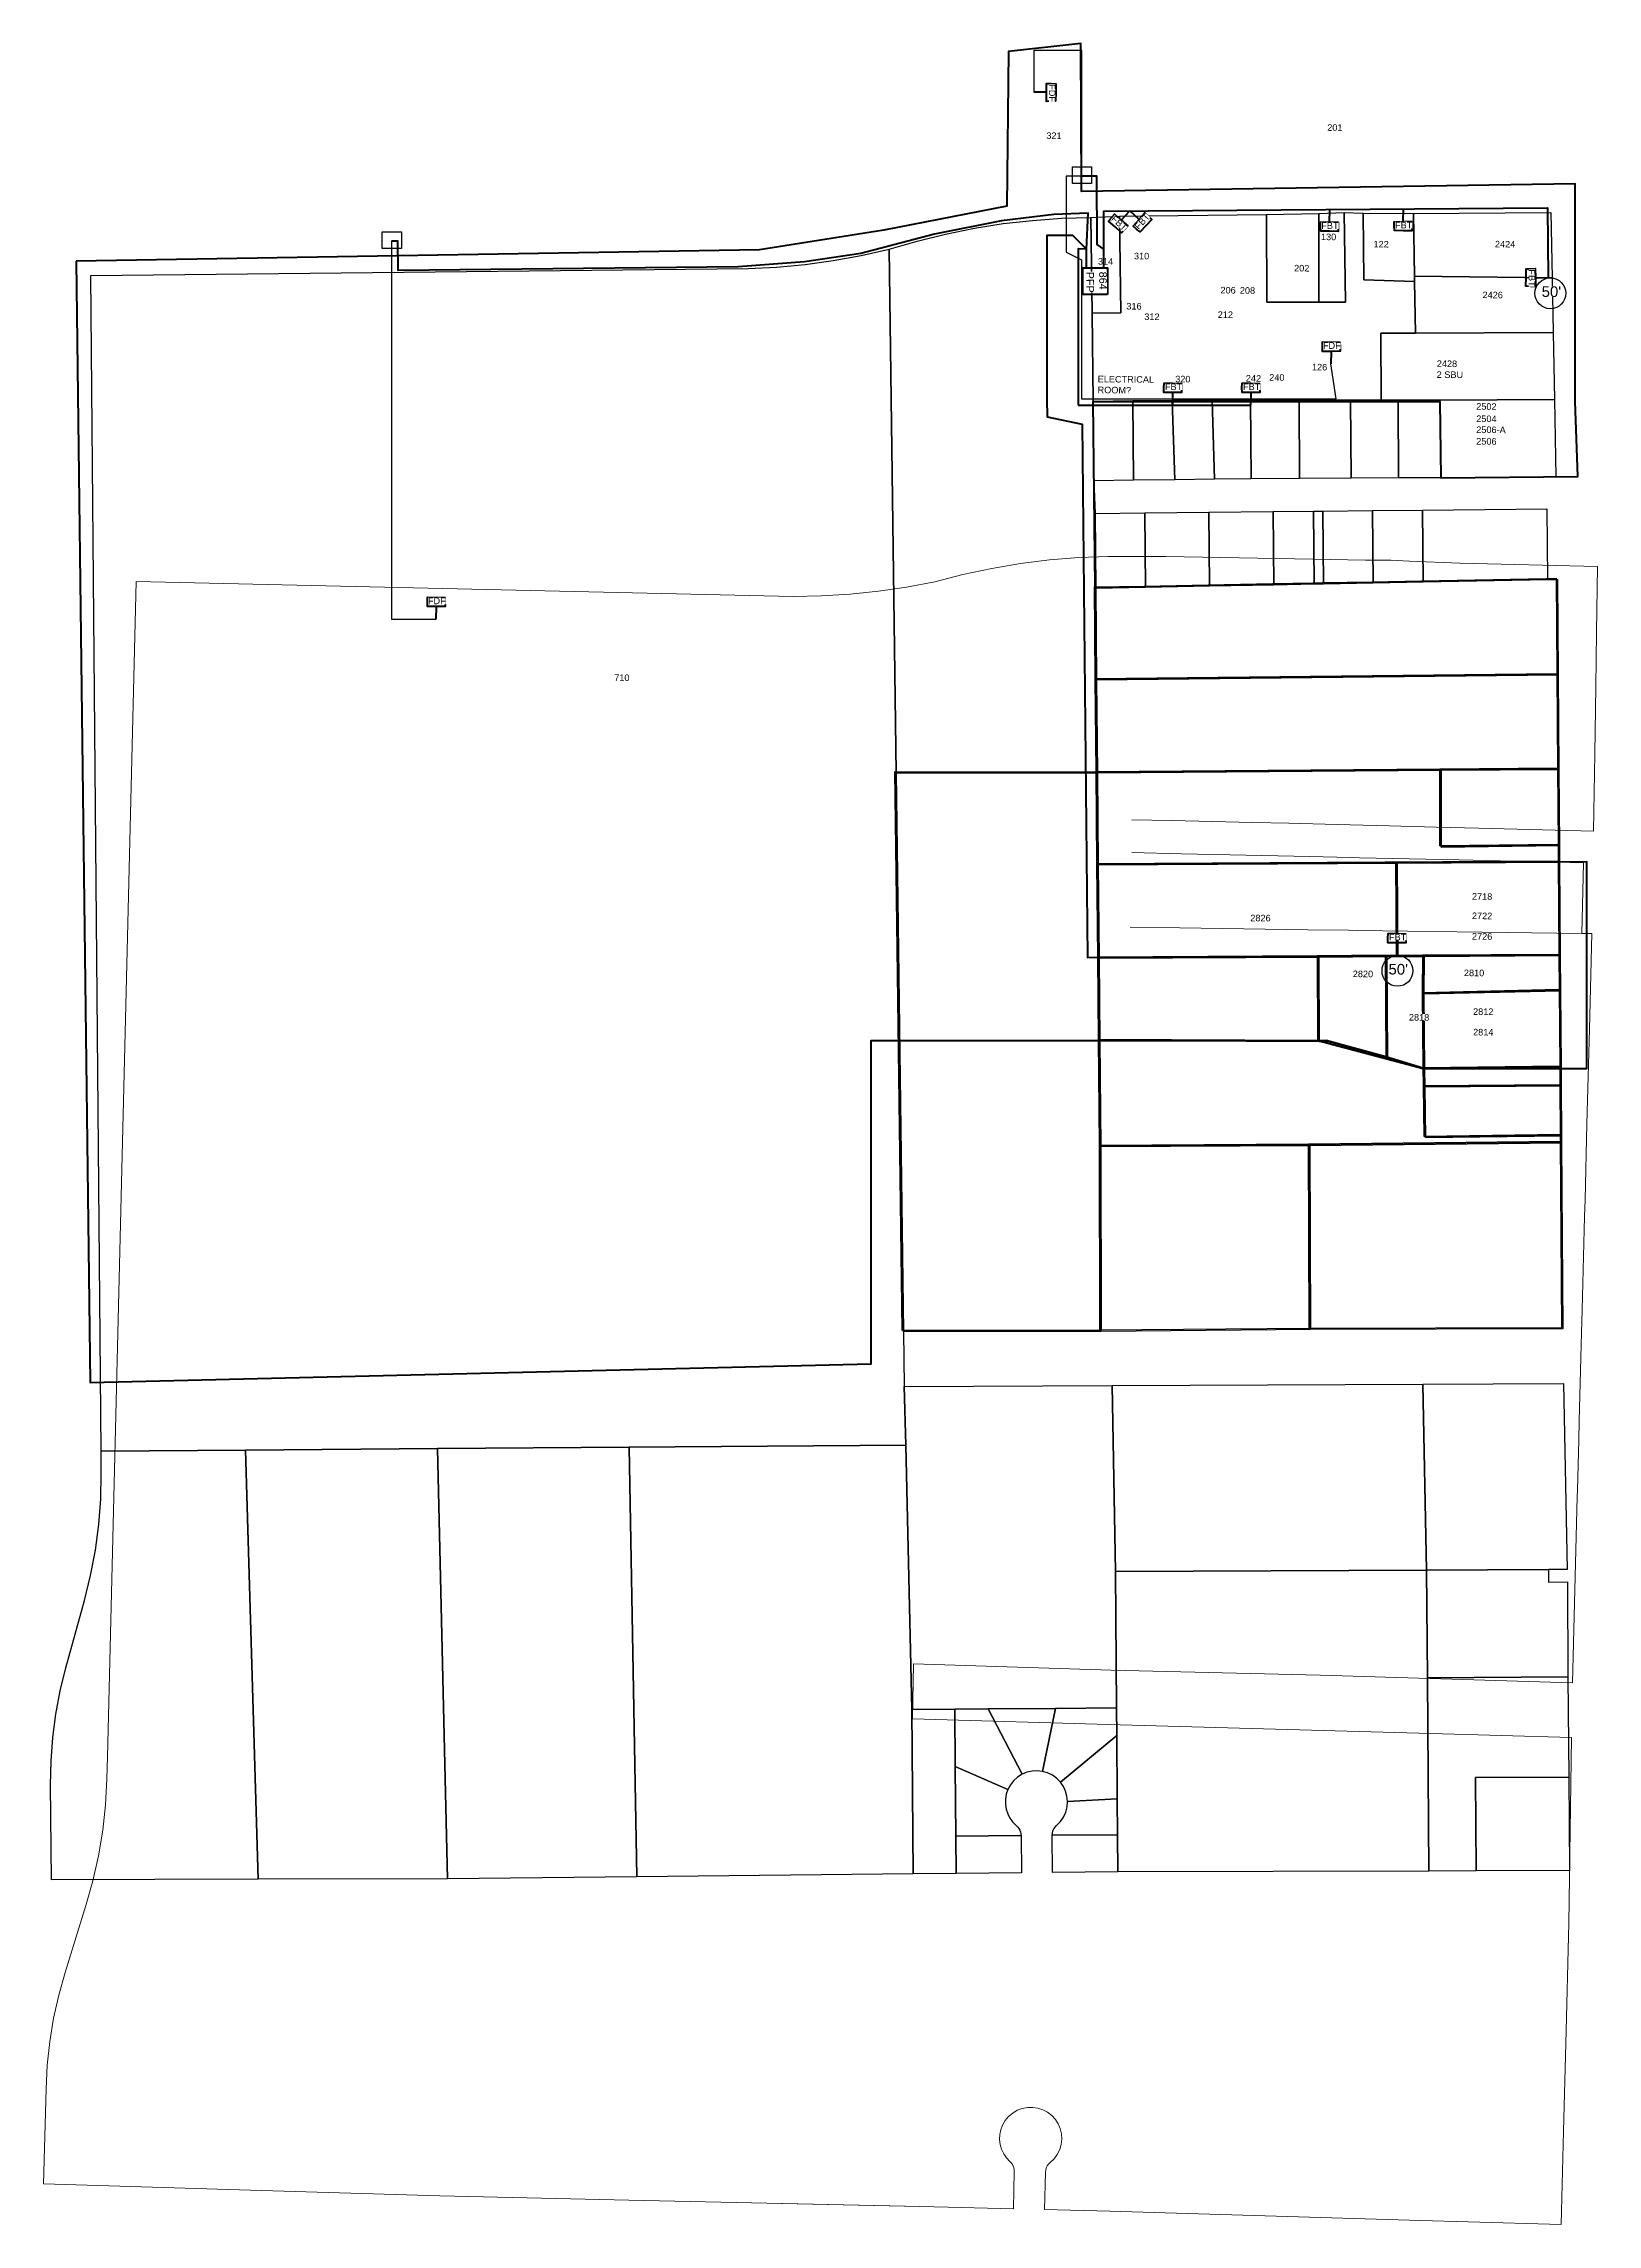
# Model space of a CAD drawing. Header units: millimetres. Extents: x -41032736 to 811436, y 699275 to 12282705.
# Drawn here: x 505838 to 508336, y 772438 to 775944 of the extents above; entities that cross this region are included whole.
import ezdxf
from ezdxf.lldxf.tags import DXFTag

# ---------------------------------------------------------------- set-up
doc = ezdxf.new("R2010")
doc.units = ezdxf.units.MM
doc.header["$MEASUREMENT"] = 0
doc.linetypes.add('ACAD_ISO02W100', pattern=[15, 12, -3])
for name, color, linetype in [('A-Boundary', 1, 'CONTINUOUS'), ('ADDRESS', 7, 'CONTINUOUS'), ('Cable_12F_LT', 170, '12F'), ('Lot_Line', 7, 'CONTINUOUS'), ('Road', 8, 'CONTINUOUS')]:
    doc.layers.add(name, color=color, linetype=linetype)
for name, color, linetype, lineweight in [('BURIED CABLE', 80, 'CONTINUOUS', 40), ('EDGE OF PAVEMENT', 7, 'EOP', 15), ('PP B FST', 3, 'CONTINUOUS', 30), ('PROPOSED PFP', 80, 'ACAD_ISO02W100', 40)]:
    doc.layers.add(name, color=color, linetype=linetype, lineweight=lineweight)
doc.styles.add('AUDIT_D_221110082537-30', font='arial.ttf')
doc.styles.get("Standard").update_dxf_attribs({"font": 'arial.ttf'})
tags = doc.linetypes.add('12F', pattern='A,1.08,-0.018,["12F",Standard,S=0.054,R=0,X=0,Y=-0.027],-0.15', length=1.248).pattern_tags.tags
tags[6] = DXFTag(74, 10)
tags = doc.linetypes.add('EOP', pattern='A,96.411295,-0.622657,["EOP",Standard,S=5,R=0,X=0,Y=-2.467181],-16.110442', length=113.144394).pattern_tags.tags
tags[6] = DXFTag(74, 10)

msp = doc.modelspace()

# ---------------------------------------------------------------- texts
at = {"layer": 'ADDRESS', "color": 152, "ltscale": 0.5, "true_color": 0x2776bb, "char_height": 10.52, "attachment_point": 1, "rotation": 359.4605, "line_spacing_factor": 0.5, "style": 'AUDIT_D_221110082537-30', "bg_fill": 3, "box_fill_scale": 1, "bg_fill_color": 256, "bg_fill_transparency": 0}
for s, insert in [('201', (507901.4, 775814.4)), ('321', (507450, 775801.4))]:
    msp.add_mtext(s, dxfattribs=dict(at, insert=insert))

# ---------------------------------------------------------------- linework, layer by layer
at = {"layer": 'BURIED CABLE', "color": 18, "true_color": 0x000000}
for p, q in [((507450.1, 775865.8), (507429.8, 775866.1)), ((507599.1, 775661.4), (507584.1, 775675.2)), ((507905, 775657.2), (507905.4, 775677.5)), ((508023.5, 775658.1), (508023.9, 775678.4)), ((508235.9, 775567.8), (508256.2, 775567.5)), ((506469.2, 775038.9), (506468.9, 775018.6)), ((508013, 774498.4), (508012.7, 774478.1))]:
    msp.add_line(p, q, dxfattribs=at)
at = {"layer": 'BURIED CABLE', "color": 18, "lineweight": 60, "true_color": 0x000000}
for points in [[(507450.1, 775865.8), (507450.1, 775879.8), (507457.7, 775879.8), (507465.3, 775879.4), (507465, 775865.5), (507464.7, 775851.6), (507457.2, 775851.5), (507450.3, 775851.2)], [(507599.1, 775661.4), (507608.4, 775671.9), (507614.1, 775666.9), (507619.5, 775661.5), (507610, 775651.3), (507600.5, 775641.2), (507594.8, 775646), (507589.6, 775650.4)], [(508235.9, 775567.8), (508235.9, 775553.8), (508228.3, 775553.8), (508220.7, 775554.2), (508221, 775568.1), (508221.3, 775582), (508228.8, 775582.1), (508235.7, 775582.4)], [(507907.6, 775449.3), (507893.5, 775449.3), (507893.5, 775456.9), (507893.9, 775464.5), (507907.8, 775464.2), (507921.7, 775463.9), (507921.9, 775456.4), (507922.1, 775449.5)], [(506469.2, 775038.9), (506455.2, 775038.9), (506455.2, 775046.5), (506455.6, 775054.1), (506469.5, 775053.8), (506483.4, 775053.5), (506483.5, 775046), (506483.8, 775039.1)], [(508013, 774498.4), (507999, 774498.4), (507999, 774506), (507999.4, 774513.6), (508013.3, 774513.3), (508027.2, 774513), (508027.3, 774505.5), (508027.6, 774498.6)]]:
    msp.add_lwpolyline(points, close=True, dxfattribs=at)
at = {"layer": 'BURIED CABLE', "color": 1, "linetype": 'ByBlock', "lineweight": 30, "ltscale": 30}
for points in [[(507491.8, 775745.9), (507522.5, 775745.9), (507522.5, 775719), (507491.8, 775719)], [(506382.7, 775641.5), (506413.5, 775641.5), (506413.5, 775614.6), (506382.7, 775614.6)]]:
    msp.add_lwpolyline(points, close=True, dxfattribs=at)
msp.add_lwpolyline([(506397.8, 775626.6), (506397.8, 775018.7), (506468.9, 775018.7)], dxfattribs=at)
at = {"layer": 'Cable_12F_LT', "linetype": 'ByBlock', "lineweight": 60, "ltscale": 30}
msp.add_line((507501.2, 775362.9), (507778, 775362.9), dxfattribs=at)
at = {"layer": 'Cable_12F_LT', "color": 1, "linetype": 'ByBlock', "lineweight": 30, "ltscale": 30}
msp.add_lwpolyline([(507506.8, 775731), (507481.8, 775731), (507481.8, 775608.7)], dxfattribs=at)
at = {"layer": 'EDGE OF PAVEMENT', "linetype": 'ByBlock'}
for points in [[(507270.5, 775078.8), (507316, 775090.6), (507362.1, 775100.3), (507408.5, 775108.1), (507455.2, 775114), (507502.1, 775117.8), (507549.2, 775119.6), (507596.2, 775119.4)], [(507596.2, 775119.4), (507642.2, 775119.7)], [(507642.2, 775119.7), (507878.4, 775115)], [(507878.4, 775115), (507962.8, 775113.4)], [(507962.8, 775113.4), (508003.5, 775113.6)], [(508003.5, 775113.6), (508033.7, 775112.1)], [(508033.7, 775112.1), (508114.5, 775108.5)], [(508114.5, 775108.5), (508335.5, 775103.2)], [(508335.5, 775103.2), (508334, 774997.8)], [(505940.9, 773189.5), (505987.1, 775079.2)], [(505987.1, 775079.2), (507043, 775055.3)], [(507043, 775055.3), (507088.8, 775056.2), (507134.5, 775059), (507180.1, 775063.7), (507225.4, 775070.3), (507270.5, 775078.8)], [(508334, 774997.8), (508332.8, 774910)], [(508332.8, 774910), (508331.3, 774802.1)], [(508331.3, 774802.1), (508329.5, 774677.9)], [(507650.9, 774694.8), (507587.3, 774696.2)], [(507717.1, 774693.4), (507650.9, 774694.8)], [(507781.1, 774692), (507717.1, 774693.4)], [(507839.9, 774691), (507781.1, 774692)], [(507917.6, 774688.8), (507839.9, 774691)], [(508000.7, 774686.6), (507917.6, 774688.8)], [(508076.4, 774684.5), (508000.7, 774686.6)], [(508144.5, 774682.7), (508076.4, 774684.5)], [(508329.5, 774677.9), (508144.5, 774682.7)], [(507587.3, 774643.4), (507667.3, 774641.6)], [(507667.3, 774641.6), (507770.3, 774639.3)], [(507770.3, 774639.3), (507873.3, 774637)], [(507873.3, 774637), (507938.2, 774635.6)], [(507938.2, 774635.6), (507953.2, 774635.2)], [(507953.2, 774635.2), (508033.2, 774633.4)], [(508033.2, 774633.4), (508113.2, 774631.6)], [(508113.2, 774631.6), (508313.1, 774627.2)], [(508313.1, 774627.2), (508310.4, 774513.3)], [(507584.5, 774523.4), (507664.5, 774522.3), (507767.5, 774520.9), (507870.4, 774519.4), (507935.4, 774518.5), (507950.4, 774518.3), (508030.4, 774517.2), (508110.4, 774516.1), (508310.4, 774513.3), (508326.7, 774513.1)], [(507584.5, 774523.4), (507664.5, 774522.3), (507767.5, 774520.9), (507870.4, 774519.4), (507935.4, 774518.5), (507950.4, 774518.3), (508030.4, 774517.2), (508110.4, 774516.1), (508310.4, 774513.3), (508326.7, 774513.1)], [(508326.7, 774513.1), (508322.7, 774359.6)], [(508326.7, 774513.1), (508322.7, 774359.6)], [(508322.7, 774359.6), (508318.8, 774207.5)], [(508322.7, 774359.6), (508318.8, 774207.5)], [(508318.8, 774207.5), (508315.7, 774085.2)], [(508318.8, 774207.5), (508315.7, 774085.2)], [(508315, 774058.3), (508311.1, 773908.4)], [(508315.7, 774085.2), (508315, 774058.3)], [(508315.7, 774085.2), (508315, 774058.3)], [(508311.1, 773908.4), (508309.6, 773851.8)], [(508311.1, 773908.4), (508309.6, 773851.8)], [(508309.6, 773851.8), (508306.5, 773729.1)], [(508309.6, 773851.8), (508306.5, 773729.1)], [(508306.5, 773729.1), (508305.7, 773699)], [(508306.5, 773729.1), (508305.7, 773699)], [(508305.7, 773699), (508303.6, 773618.9)], [(508305.7, 773699), (508303.6, 773618.9)], [(508303.3, 773607.5), (508295.6, 773308.4)], [(508303.3, 773607.5), (508295.6, 773308.4)], [(508303.6, 773618.9), (508303.3, 773607.5)], [(508303.6, 773618.9), (508303.3, 773607.5)], [(507234.7, 773250.7), (507236.3, 773339)], [(507554, 773328.8), (507236.3, 773339)], [(507554, 773328.8), (507236.3, 773339)], [(507890, 773320.7), (507554, 773328.8)], [(507890, 773320.7), (507554, 773328.8)], [(508295.6, 773308.4), (507890, 773320.7)], [(508295.6, 773308.4), (507890, 773320.7)], [(507234.7, 773250.7), (507568.7, 773241.3)], [(507568.7, 773241.3), (508067.9, 773227.1)], [(508067.9, 773227.1), (508293.8, 773220.7)], [(508067.9, 773227.1), (508293.8, 773220.7)], [(508293.8, 773220.7), (508067.9, 773227.1)], [(508293.8, 773220.7), (508289.8, 772921.5)], [(508293.8, 773220.7), (508289.8, 772921.5)], [(508289.8, 772921.5), (508293.8, 773220.7)], [(505940.1, 773154), (505940.9, 773189.5)], [(505906.5, 772950.4), (505917.7, 772990.2), (505926.7, 773030.6), (505933.4, 773071.5), (505937.9, 773112.6), (505940.1, 773154)], [(505873.1, 772843.1), (505906.5, 772950.4)], [(508289.3, 772901.5), (508285.3, 772749)], [(508289.3, 772901.5), (508285.3, 772749)], [(508285.3, 772749), (508289.3, 772901.5)], [(508289.8, 772921.5), (508289.3, 772901.5)], [(505842.3, 772655.8), (505844.3, 772693.9), (505848.4, 772731.7), (505854.5, 772769.3), (505862.8, 772806.5), (505873.1, 772843.1)], [(508285.3, 772749), (508281.1, 772587.7)], [(508285.3, 772749), (508281.1, 772587.7)], [(508281.1, 772587.7), (508285.3, 772749)], [(505838.5, 772502.9), (505842.3, 772655.8)], [(507403.2, 772621.3), (507395.9, 772617), (507389.4, 772611.5), (507384, 772605.1), (507379.7, 772597.7)], [(507436.3, 772624.9), (507428, 772626.1), (507419.5, 772625.9), (507411.1, 772624.3), (507403.2, 772621.3)], [(507464.4, 772606.8), (507458.6, 772613.1), (507451.9, 772618.3), (507444.4, 772622.2), (507436.3, 772624.9)], [(507379.7, 772597.7), (507376.8, 772590.2), (507375.2, 772582.3), (507374.8, 772574.3), (507375.8, 772566.3), (507378, 772558.6), (507381.4, 772551.3), (507386, 772544.7), (507391.5, 772538.9)], [(507474.8, 772575.2), (507474.3, 772583.6), (507472.3, 772591.9), (507469, 772599.7), (507464.4, 772606.8)], [(508281.1, 772587.7), (508277.5, 772437.9)], [(507456.1, 772537.3), (507462.4, 772543.3), (507467.6, 772550.3), (507471.4, 772558.1), (507473.9, 772566.5), (507474.8, 772575.2)], [(507391.5, 772538.9), (507393.6, 772536.8), (507395.4, 772534.4), (507396.8, 772531.7), (507397.8, 772528.9), (507398.3, 772526), (507398.5, 772523)], [(507398.5, 772523), (507397, 772463)], [(507446.9, 772461.8), (507448.5, 772521.8)], [(507448.5, 772521.8), (507448.9, 772525.3), (507449.9, 772528.7), (507451.5, 772531.9), (507453.6, 772534.8), (507456.1, 772537.3)], [(506170.7, 772493), (505838.5, 772502.9)], [(506170.7, 772493), (505838.5, 772502.9)], [(505838.5, 772502.9), (506170.7, 772493)], [(506475, 772483.9), (506170.7, 772493)], [(506475, 772483.9), (506170.7, 772493)], [(506170.7, 772493), (506475, 772483.9)], [(506779.2, 772477.1), (506475, 772483.9)], [(506779.2, 772477.1), (506475, 772483.9)], [(506475, 772483.9), (506779.2, 772477.1)], [(507223, 772467.2), (506779.2, 772477.1)], [(507221.9, 772467.3), (506779.2, 772477.1)], [(506779.2, 772477.1), (507221.9, 772467.3)], [(507223, 772467.2), (507221.9, 772467.3)], [(507221.9, 772467.3), (507223, 772467.2)], [(507292, 772465.6), (507223, 772467.2)], [(507292, 772465.6), (507223, 772467.2)], [(507223, 772467.2), (507292, 772465.6)], [(507397, 772463), (507292, 772465.6)], [(507397, 772463), (507292, 772465.6)], [(507292, 772465.6), (507397, 772463)], [(507551.9, 772459.3), (507446.9, 772461.8)], [(507551.9, 772459.3), (507446.9, 772461.8)], [(507446.9, 772461.8), (507551.9, 772459.3)], [(508051.5, 772444.2), (507551.9, 772459.3)], [(508127.6, 772442.1), (508051.5, 772444.2)], [(508127.6, 772442.1), (508051.5, 772444.2)], [(508051.5, 772444.2), (508127.6, 772442.1)], [(508277.5, 772437.9), (508127.6, 772442.1)]]:
    msp.add_lwpolyline(points, dxfattribs=at)
at = {"layer": 'Lot_Line'}
for points in [[(507208.5, 774771.8), (507197.3, 775613.4), (507242.4, 775626.6), (507288.1, 775637.9), (507334.3, 775647.2), (507380.8, 775654.6), (507427.5, 775659.9), (507474.5, 775663.3), (507521.5, 775664.7), (507523.5, 775510.9), (507525.2, 775368.8), (507526.5, 775241.4), (507528.3, 775188.6), (507529.4, 775068.6), (507530.7, 774921.1), (507532.1, 774771.5)], [(507523.5, 775510.9), (507521.5, 775664.7), (507567.5, 775666.4), (507569.4, 775511.5)], [(507930.7, 775528.4), (507928.8, 775672.3), (507959, 775671.7), (507960.1, 775564.1), (508041.6, 775561.5), (508043, 775478.3), (507987.5, 775478.7), (507988, 775370.8), (507938.6, 775370.8), (507856.4, 775370.9), (507778, 775371), (507716.5, 775371), (507652.3, 775370.3), (507589.1, 775369.5), (507525.2, 775368.8), (507523.5, 775510.9), (507569.4, 775511.5), (507567.5, 775666.4), (507803.7, 775669.5), (507804.2, 775528.5), (507888.1, 775528.2)], [(507803.7, 775669.5), (507888.1, 775670.7), (507888.1, 775528.2), (507804.2, 775528.5)], [(507888.1, 775670.7), (507928.8, 775672.3), (507930.7, 775528.4), (507888.1, 775528.2)], [(507960.1, 775564.1), (507959, 775671.7), (508039.8, 775670.8), (508041.5, 775570), (508041.6, 775561.5)], [(508041.5, 775570), (508039.8, 775670.8), (508260.9, 775672.8), (508262.9, 775567.4)], [(507197.3, 775613.4), (507208.5, 774771.8), (507220.5, 773873.4), (507221.7, 773785.1), (507223.9, 773690.5), (506779.7, 773687.3), (506471.3, 773685.1), (506162.9, 773682.9), (505930.7, 773681.3), (505914.6, 775571.5), (506970.7, 775582.3), (507016.5, 775584.8), (507062.1, 775589.1), (507107.5, 775595.3), (507152.5, 775603.4)], [(508043, 775478.3), (508041.6, 775561.5), (508041.5, 775570), (508262.9, 775567.4), (508264.6, 775479.7)], [(507988, 775370.8), (507987.5, 775478.7), (508043, 775478.3), (508264.6, 775479.7), (508266.6, 775371.7), (508082.2, 775370.6), (508015.2, 775370.7)], [(507590.2, 775242.1), (507526.5, 775241.4), (507525.2, 775368.8), (507589.1, 775369.5)], [(507656.3, 775242.8), (507590.2, 775242.1), (507589.1, 775369.5), (507652.3, 775370.3)], [(507656.3, 775242.8), (507652.3, 775370.3), (507716.5, 775371), (507720.4, 775243.6)], [(507779.1, 775244.5), (507720.4, 775243.6), (507716.5, 775371), (507778, 775371)], [(507856.9, 775244.9), (507779.1, 775244.5), (507778, 775371), (507856.4, 775370.9)], [(507940, 775245.4), (507856.9, 775244.9), (507856.4, 775370.9), (507938.6, 775370.8)], [(507938.6, 775370.8), (507988, 775370.8), (508015.2, 775370.7), (508015.7, 775245.8), (507940, 775245.4)], [(508082.2, 775370.6), (508083.9, 775246.2), (508015.7, 775245.8), (508015.2, 775370.7)], [(508082.2, 775370.6), (508266.6, 775371.7), (508269, 775247.5), (508083.9, 775246.2)], [(507528.3, 775188.6), (507608.3, 775189.5), (507609.4, 775070.1), (507529.4, 775068.6)], [(507608.3, 775189.5), (507711.3, 775190.5), (507712.4, 775072.1), (507609.4, 775070.1)], [(507711.3, 775190.5), (507814.3, 775191.6), (507815.3, 775074), (507712.4, 775072.1)], [(507814.3, 775191.6), (507879.3, 775192.3), (507880.3, 775075.3), (507815.3, 775074)], [(507880.3, 775075.3), (507879.3, 775192.3), (507894.3, 775192.5), (507895.3, 775075.6)], [(507894.3, 775192.5), (507974.3, 775193.3), (507975.3, 775077.1), (507895.3, 775075.6)], [(507974.3, 775193.3), (508054.3, 775194.2), (508055.3, 775078.6), (507975.3, 775077.1)], [(508254.3, 775196.3), (508255.3, 775082.4), (508055.3, 775078.6), (508054.3, 775194.2)], [(507530.7, 774921.1), (507529.4, 775068.6), (507609.4, 775070.1), (507712.4, 775072.1), (507815.3, 775074), (507880.3, 775075.3), (507895.3, 775075.6), (507975.3, 775077.1), (508055.3, 775078.6), (508255.3, 775082.4), (508271.5, 775082.7), (508272.6, 774929.2)], [(507532.1, 774771.5), (507530.7, 774921.1), (508272.6, 774929.2), (508273.7, 774777.1), (508084.4, 774775.9)], [(507538.3, 773873.6), (507220.5, 773873.4), (507208.5, 774771.8), (507532.1, 774771.5), (507533.5, 774623.6), (507534.8, 774473.6), (507536, 774341.3), (507537.6, 774170.8)], [(507533.5, 774623.6), (507532.1, 774771.5), (508084.4, 774775.9), (508084.6, 774652.3), (508274.6, 774654.7), (508274.8, 774627.8)], [(508084.4, 774775.9), (508273.7, 774777.1), (508274.6, 774654.7), (508084.6, 774652.3)], [(507887.8, 774475.5), (507534.8, 774473.6), (507533.5, 774623.6), (508013.8, 774626.2), (508014.9, 774476.2), (507997.4, 774476.5)], [(508014.9, 774476.2), (508013.8, 774626.2), (508013.8, 774626.4), (508274.8, 774627.8), (508275.9, 774477.8), (508056.9, 774476.4)], [(507888.6, 774339.5), (507536, 774341.3), (507534.8, 774473.6), (507887.8, 774475.5)], [(507997.4, 774476.5), (507997.4, 774476.1), (507998.3, 774314.1), (507998.3, 774313.7), (507902.5, 774339.9), (507888.6, 774339.5), (507887.8, 774475.5)], [(508057.8, 774295.6), (507998.3, 774313.7), (507998.3, 774314.1), (507997.4, 774476.1), (507997.4, 774476.5), (508014.9, 774476.2), (508056.9, 774476.4), (508056.6, 774416.2)], [(508276.3, 774421.2), (508056.6, 774416.2), (508056.9, 774476.4), (508275.9, 774477.8)], [(508277.2, 774298.4), (508057.8, 774295.6), (508056.6, 774416.2), (508276.3, 774421.2)], [(508058.2, 774266.8), (508059.4, 774185.2), (508278, 774188.2), (508278, 774176.8), (507873.2, 774172.5), (507537.6, 774170.8), (507536, 774341.3), (507888.6, 774339.5), (507902.5, 774339.9), (507998.3, 774313.7), (508057.8, 774295.6)], [(508058.2, 774266.8), (508057.8, 774295.6), (508277.2, 774298.4), (508277.4, 774268.3)], [(508278, 774188.2), (508059.4, 774185.2), (508058.2, 774266.8), (508277.4, 774268.3)], [(507873.2, 774172.5), (507874.4, 773876.6), (507538.3, 773873.6), (507537.6, 774170.8)], [(507873.2, 774172.5), (508278, 774176.8), (508280.2, 773877.6), (507874.4, 773876.6)], [(507555.8, 773786.6), (507561.1, 773487.4), (507562.8, 773268.4), (507464.5, 773267.5), (507356.4, 773266.6), (507302.9, 773266.1), (507233.9, 773265.5), (507223.9, 773690.5), (507221.7, 773785.1)], [(507555.8, 773786.6), (508055.2, 773788.9), (508061.1, 773489.7), (507561.1, 773487.4)], [(508061.1, 773489.7), (508055.2, 773788.9), (508281.2, 773790), (508287.1, 773490.8), (508257.1, 773490.6)], [(506183.3, 772992.7), (505850.9, 772991.7), (505849.6, 773144.6), (505850.4, 773182.7), (505853.2, 773220.7), (505858.2, 773258.4), (505865.2, 773295.9), (505874.3, 773332.8), (505904.1, 773441.1), (505914, 773481.3), (505921.7, 773522), (505927.1, 773563.1), (505930.2, 773604.4), (505931, 773645.8), (505930.7, 773681.3), (506162.9, 773682.9)], [(506162.9, 773682.9), (506471.3, 773685.1), (506487.7, 772993.6), (506183.3, 772992.7)], [(506471.3, 773685.1), (506779.7, 773687.3), (506792, 772996.9), (506487.7, 772993.6)], [(507235.9, 773001.6), (506792, 772996.9), (506779.7, 773687.3), (507223.9, 773690.5), (507233.9, 773265.5)], [(508257.2, 773470.6), (508287.3, 773470.8), (508288.3, 773318.2), (508062.4, 773316.6), (508061.1, 773489.7), (508257.1, 773490.6)], [(508064.7, 773005.8), (507564.8, 773004.5), (507564.4, 773064.5), (507563.9, 773122), (507563.2, 773224), (507562.8, 773268.4), (507561.1, 773487.4), (508061.1, 773489.7), (508062.4, 773316.6)], [(508140.8, 773006.2), (508064.7, 773005.8), (508062.4, 773316.6), (508288.3, 773318.2), (508289.4, 773156.9), (508139.4, 773156.2)], [(507235.9, 773001.6), (507233.9, 773265.5), (507302.9, 773266.1), (507303.5, 773174.2), (507304.4, 773062.2), (507304.8, 773002.2)], [(507388.1, 773137.2), (507303.5, 773174.2), (507302.9, 773266.1), (507356.4, 773266.6), (507410.9, 773161.6), (507403.7, 773157), (507397.4, 773151.3), (507392.2, 773144.7)], [(507410.9, 773161.6), (507356.4, 773266.6), (507464.5, 773267.5), (507443.9, 773166.2), (507435.4, 773167.2), (507427, 773166.7), (507418.7, 773164.8)], [(507443.9, 773166.2), (507464.5, 773267.5), (507562.8, 773268.4), (507563.2, 773224), (507472.5, 773149.1), (507466.5, 773155.1), (507459.6, 773160.1), (507452, 773163.8)], [(507563.2, 773224), (507563.9, 773122), (507483.9, 773117.8), (507483.1, 773126.2), (507480.9, 773134.4), (507477.3, 773142.1), (507472.5, 773149.1)], [(507401.9, 773078.8), (507404.1, 773076.7), (507405.9, 773074.4), (507407.4, 773071.8), (507408.5, 773069), (507409.2, 773066.1), (507409.4, 773063.1), (507304.4, 773062.2), (507303.5, 773174.2), (507388.1, 773137.2), (507385.5, 773129.6), (507384.1, 773121.7), (507384.1, 773113.6), (507385.3, 773105.7), (507387.8, 773098.1), (507391.4, 773090.9), (507396.2, 773084.4)], [(508290.8, 773007.1), (508140.8, 773006.2), (508139.4, 773156.2), (508289.4, 773156.9)], [(507563.9, 773122), (507564.4, 773064.5), (507459.4, 773063.6), (507459.7, 773067.1), (507460.6, 773070.6), (507462, 773073.8), (507464, 773076.7), (507466.5, 773079.3), (507472.6, 773085.5), (507477.5, 773092.7), (507481.1, 773100.7), (507483.3, 773109.1), (507483.9, 773117.8)], [(507304.4, 773062.2), (507409.4, 773063.1), (507409.8, 773003.1), (507304.8, 773002.2)], [(507564.4, 773064.5), (507564.8, 773004.5), (507459.8, 773003.6), (507459.4, 773063.6)]]:
    msp.add_lwpolyline(points, close=True, dxfattribs=at)
for points in [[(507528.6, 774923, 0), (507527.2, 775070.5, 0), (507607.2, 775072, 0), (507710.2, 775074, 0), (507813.2, 775075.9, 0), (507878.1, 775077.2, 0), (507893.1, 775077.5, 0), (507973.1, 775079, 0), (508053.1, 775080.5, 0), (508253.1, 775084.3, 0), (508269.3, 775084.6, 0), (508270.4, 774931.1, 0)], [(507529.9, 774773.4, 0), (507528.6, 774923, 0), (508270.4, 774931.1, 0), (508271.5, 774779, 0), (508082.2, 774777.8, 0)], [(507536.1, 773875.5, 0), (507218.3, 773875.3, 0), (507206.3, 774773.7, 0), (507529.9, 774773.4, 0), (507531.3, 774625.5, 0), (507532.6, 774475.5, 0), (507533.9, 774343.2, 0), (507535.4, 774172.7, 0)], [(508272.4, 774656.6, 0), (508272.6, 774629.7, 0), (507531.3, 774625.5, 0), (507529.9, 774773.4, 0), (508082.2, 774777.8, 0), (508082.4, 774654.2, 0)], [(508082.4, 774654.2, 0), (508082.2, 774777.8, 0), (508271.5, 774779, 0), (508272.4, 774656.6, 0)], [(507885.6, 774477.4, 0), (507532.6, 774475.5, 0), (507531.3, 774625.5, 0), (508011.6, 774628.1, 0), (508012.7, 774478.1, 0), (507995.2, 774478.4, 0)], [(508012.7, 774478.1, 0), (508011.6, 774628.1, 0), (508011.6, 774628.3, 0), (508272.6, 774629.7, 0), (508273.7, 774479.7, 0), (508054.8, 774478.4, 0)], [(507886.4, 774341.4, 0), (507533.9, 774343.2, 0), (507532.6, 774475.5, 0), (507885.6, 774477.4, 0)], [(507995.2, 774478, 0), (507996.1, 774316, 0), (507996.1, 774315.6, 0), (507900.3, 774341.8, 0), (507886.4, 774341.4, 0), (507885.6, 774477.4, 0), (507995.2, 774478.4, 0)], [(507996.1, 774315.6, 0), (507996.1, 774316, 0), (507995.2, 774478, 0), (507995.2, 774478.4, 0), (508012.7, 774478.1, 0), (508054.8, 774478.4, 0), (508054.4, 774418.1, 0), (508055.6, 774297.5, 0)], [(508274.1, 774423.1, 0), (508054.4, 774418.1, 0), (508054.8, 774478.4, 0), (508273.7, 774479.7, 0)], [(508054.4, 774418.1, 0), (508274.1, 774423.1, 0), (508275, 774300.3, 0), (508055.6, 774297.5, 0)], [(508056.1, 774268.7, 0), (508057.2, 774187.1, 0), (508275.8, 774190.1, 0), (508275.8, 774178.7, 0), (507871, 774174.4, 0), (507535.4, 774172.7, 0), (507533.9, 774343.2, 0), (507886.4, 774341.4, 0), (507900.3, 774341.8, 0), (507996.1, 774315.6, 0), (508055.6, 774297.5, 0)], [(508056.1, 774268.7, 0), (508055.6, 774297.5, 0), (508275, 774300.3, 0), (508275.2, 774270.2, 0)], [(508275.8, 774190.1, 0), (508057.2, 774187.1, 0), (508056.1, 774268.7, 0), (508275.2, 774270.2, 0)], [(507872.2, 773878.5, 0), (507536.1, 773875.5, 0), (507535.4, 774172.7, 0), (507871, 774174.4, 0)], [(507872.2, 773878.5, 0), (507871, 774174.4, 0), (508275.8, 774178.7, 0), (508278, 773879.5, 0)]]:
    msp.add_polyline3d(points, close=True, dxfattribs=at)

msp.set_redraw_order([(e.dxf.handle, doc.entitydb.next_handle()) for e in msp.query("TEXT MTEXT ATTDEF DIMENSION ARC_DIMENSION")])  # texts and dimensions are drawn at this point

# ---------------------------------------------------------------- next in the draw order: linework, layer by layer
at = {"layer": 'BURIED CABLE', "color": 1, "linetype": 'ByBlock', "lineweight": 30, "ltscale": 30}
msp.add_lwpolyline([(507506.8, 775731), (507506.8, 775933.2), (507429.8, 775933.2), (507429.8, 775866.1)], dxfattribs=at)

# ---------------------------------------------------------------- next in the draw order: texts
at = {"layer": 'ADDRESS', "color": 152, "ltscale": 0.5, "true_color": 0x2776bb, "attachment_point": 1, "rotation": 359.4605, "line_spacing_factor": 0.5, "style": 'AUDIT_D_221110082537-30', "bg_fill": 3, "box_fill_scale": 1, "bg_fill_color": 256, "bg_fill_transparency": 0}
for s, insert, char_height in [('130', (507891.4, 775638.7), 10.52), ('314', (507532.9, 775599.3), 10.52), ('310', (507590.8, 775607.9), 10.52), ('122', (507975.8, 775627), 10.52), ('2424', (508170.9, 775627), 10.52), ('202', (507848.2, 775588.4), 10.52), ('316', (507578.6, 775527.2), 10.52), ('206', (507729.8, 775553), 10.52), ('2426', (508151, 775545.4), 10.52), ('212', (507725.5, 775513.7), 10.52), ('126', (507876.9, 775429.3), 10.52), ('\\pxsm1;2428\\P2 SBU', (508077.5, 775434.8), 10.522), ('320', (507657.1, 775410.1), 10.52), ('242', (507770.6, 775411.2), 10.52), ('2502', (508140.9, 775366.1), 10.52), ('710', (506755.5, 774930), 10.52), ('2718', (508134, 774578.3), 10.52), ('2722', (508134, 774547.1), 10.52), ('2726', (508134, 774514.1), 10.52), ('2810', (508121.1, 774455.4), 10.52), ('2812', (508135.8, 774393.1), 10.52)]:
    msp.add_mtext(s, dxfattribs=dict(at, insert=insert, char_height=char_height))
at = {"layer": 'ADDRESS', "ltscale": 0.5, "insert": (507532.5, 775410.1), "char_height": 10.522, "attachment_point": 1, "rotation": 359.4605, "line_spacing_factor": 0.5, "style": 'AUDIT_D_221110082537-30', "bg_fill": 3, "box_fill_scale": 1, "bg_fill_color": 256, "bg_fill_transparency": 0}
msp.add_mtext('\\pxsm1;ELECTRICAL\\PROOM?', dxfattribs=at)
at = {"layer": 'ADDRESS', "color": 152, "ltscale": 0.5, "true_color": 0x2776bb, "char_height": 10.52, "width": 35.199, "attachment_point": 1, "rotation": 359.4605, "line_spacing_factor": 0.5, "style": 'AUDIT_D_221110082537-30', "bg_fill": 3, "box_fill_scale": 1, "bg_fill_color": 256, "bg_fill_transparency": 0}
for s, insert in [('2826', (507777.8, 774543.6)), ('2820', (507942.5, 774453.8)), ('2818', (508032.7, 774384)), ('2814', (508135.8, 774360.1))]:
    msp.add_mtext(s, dxfattribs=dict(at, insert=insert))
at = {"layer": 'PP B FST', "color": 0, "ltscale": 0.5, "insert": (506456.1, 775053.3), "char_height": 10.52, "attachment_point": 1, "rotation": 0.0386, "line_spacing_factor": 0.5, "style": 'AUDIT_D_221110082537-30', "bg_fill": 3, "box_fill_scale": 1, "bg_fill_color": 256, "bg_fill_transparency": 0}
msp.add_mtext('FDF', dxfattribs=at)

# ---------------------------------------------------------------- next in the draw order: hatches: boundary and pattern name
at = {"layer": 'Road', "lineweight": 158, "ltscale": 50}
h = msp.add_hatch(color=0, dxfattribs=at)
h.dxf.hatch_style = 1
h.paths.add_polyline_path([(507514.6, 775613.4), (507513.3, 775607.8), (507515.9, 775607.9)])
h = msp.add_hatch(color=0, dxfattribs=at)
h.dxf.hatch_style = 1
h.paths.add_polyline_path([(507542.1, 775613.3), (507540.9, 775607.8), (507543.4, 775607.8)])

# ---------------------------------------------------------------- next in the draw order: linework, layer by layer
at = {"layer": 'BURIED CABLE', "color": 18, "true_color": 0x000000}
for p, q in [((507907.6, 775449.3), (507907.2, 775429)), ((507652.9, 775383.2), (507652.5, 775362.9)), ((507778.4, 775383.2), (507778, 775362.9))]:
    msp.add_line(p, q, dxfattribs=at)
at = {"layer": 'BURIED CABLE', "color": 1, "linetype": 'ByBlock', "lineweight": 60, "ltscale": 30}
msp.add_lwpolyline([(507542.2, 775613.6), (507531.5, 775621.2), (507531.2, 775730.7), (507506.8, 775731)], dxfattribs=at)
at = {"layer": 'BURIED CABLE', "color": 18, "lineweight": 60, "true_color": 0x000000}
for points in [[(507905, 775657.2), (507919.1, 775657.2), (507919.1, 775649.6), (507918.7, 775642), (507904.8, 775642.3), (507890.9, 775642.7), (507890.7, 775650.1), (507890.5, 775657)], [(508023.5, 775658.1), (508037.5, 775658.1), (508037.5, 775650.5), (508037.1, 775642.9), (508023.2, 775643.2), (508009.3, 775643.5), (508009.2, 775651), (508009, 775657.8)], [(507652.9, 775383.2), (507638.9, 775383.1), (507638.8, 775390.7), (507639.2, 775398.4), (507653.1, 775398.1), (507667.1, 775397.7), (507667.2, 775390.3), (507667.4, 775383.4)]]:
    msp.add_lwpolyline(points, close=True, dxfattribs=at)
at = {"layer": 'Cable_12F_LT', "linetype": 'ByBlock', "lineweight": 60, "ltscale": 30}
msp.add_lwpolyline([(507450.6, 775372.4), (507451.3, 775343.9), (507507.3, 775332.1), (507516.1, 774474.9), (508012.7, 774478.1)], dxfattribs=at)
at = {"layer": 'Cable_12F_LT', "linetype": 'ByBlock', "lineweight": 30, "ltscale": 30}
msp.add_circle((508014.2, 774453.3), 24.8, dxfattribs=at)
at = {"layer": 'PROPOSED PFP', "color": 250, "linetype": 'ByBlock', "ltscale": 30}
msp.add_lwpolyline([(507548.4, 775540.7), (507508.7, 775540.6), (507508.6, 775583.7), (507548.3, 775583.8)], close=True, dxfattribs=at)

# ---------------------------------------------------------------- next in the draw order: texts
at = {"layer": 'ADDRESS', "color": 152, "ltscale": 0.5, "true_color": 0x2776bb, "char_height": 10.52, "attachment_point": 1, "rotation": 359.4605, "line_spacing_factor": 0.5, "style": 'AUDIT_D_221110082537-30', "bg_fill": 3, "box_fill_scale": 1, "bg_fill_color": 256, "bg_fill_transparency": 0}
for s, insert in [('208', (507761, 775552.6)), ('312', (507607.4, 775510.3)), ('240', (507808.2, 775412.7)), ('2504', (508140.9, 775346.3))]:
    msp.add_mtext(s, dxfattribs=dict(at, insert=insert))

# ---------------------------------------------------------------- next in the draw order: linework, layer by layer
at = {"layer": 'BURIED CABLE', "color": 18, "lineweight": 60, "true_color": 0x000000}
msp.add_lwpolyline([(507778.4, 775383.2), (507764.4, 775383.1), (507764.3, 775390.7), (507764.7, 775398.4), (507778.6, 775398), (507792.6, 775397.7), (507792.7, 775390.2), (507792.9, 775383.4)], close=True, dxfattribs=at)

# ---------------------------------------------------------------- next in the draw order: texts
at = {"layer": 'ADDRESS', "color": 152, "ltscale": 0.5, "true_color": 0x2776bb, "insert": (508140.9, 775328.7), "char_height": 10.52, "attachment_point": 1, "rotation": 359.4605, "line_spacing_factor": 0.5, "style": 'AUDIT_D_221110082537-30', "bg_fill": 3, "box_fill_scale": 1, "bg_fill_color": 256, "bg_fill_transparency": 0}
msp.add_mtext('2506-A', dxfattribs=at)
at = {"layer": 'PROPOSED PFP', "color": 0, "ltscale": 0.5, "insert": (507547.3, 775577.5), "char_height": 12.48, "attachment_point": 1, "rotation": 270.2867, "line_spacing_factor": 0.5, "style": 'AUDIT_D_221110082537-30', "bg_fill": 3, "box_fill_scale": 1, "bg_fill_color": 256, "bg_fill_transparency": 0}
msp.add_mtext('\\pxsm1;864\\PPFP', dxfattribs=at)

# ---------------------------------------------------------------- next in the draw order: linework, layer by layer
at = {"layer": 'BURIED CABLE', "color": 1, "linetype": 'ByBlock', "lineweight": 60, "ltscale": 30}
for points in [[(507514.5, 775613.5), (507517.3, 775671.3), (507461.9, 775669.3), (507377.8, 775659.4), (507270.4, 775637.5), (507151.7, 775606.8), (507061.2, 775593.4), (506954.9, 775585.4), (506408.3, 775579.3), (506407.8, 775626.7), (506397.8, 775626.6)], [(507514.5, 775613.5), (507492.6, 775635.6), (507450.9, 775635.6), (507450.9, 775372.4)], [(507514.5, 775613.5), (507501.2, 775613.9), (507501.2, 775362.9)]]:
    msp.add_lwpolyline(points, dxfattribs=at)
at = {"layer": 'BURIED CABLE', "color": 18, "lineweight": 60, "ltscale": 30, "true_color": 0x000000}
for points in [[(507514.6, 775583.7), (507514.5, 775613.5)], [(507542.2, 775583.8), (507542.2, 775613.4)]]:
    msp.add_lwpolyline(points, dxfattribs=at)
at = {"layer": 'Cable_12F_LT', "linetype": 'ByBlock', "lineweight": 60, "ltscale": 30}
msp.add_lwpolyline([(507542.2, 775613.4), (507542.2, 775674.9), (507542.2, 775674.9), (507542.2, 775674.9), (508255.6, 775680), (508256.2, 775567.5)], dxfattribs=at)
at = {"layer": 'Cable_12F_LT', "linetype": 'ByBlock', "lineweight": 30, "ltscale": 30}
msp.add_lwpolyline([(507481.8, 775608.7), (507481.8, 775608.7), (507506.4, 775596.2), (507506.4, 775372.8), (507915.8, 775372.8), (507907.2, 775429.1)], dxfattribs=at)

# ---------------------------------------------------------------- next in the draw order: texts
at = {"layer": 'ADDRESS', "color": 152, "ltscale": 0.5, "true_color": 0x2776bb, "insert": (508140.9, 775310), "char_height": 10.52, "attachment_point": 1, "rotation": 359.4605, "line_spacing_factor": 0.5, "style": 'AUDIT_D_221110082537-30', "bg_fill": 3, "box_fill_scale": 1, "bg_fill_color": 256, "bg_fill_transparency": 0}
msp.add_mtext('2506', dxfattribs=at)

# ---------------------------------------------------------------- next in the draw order: linework, layer by layer
at = {"layer": 'A-Boundary', "color": 5, "linetype": 'ByBlock', "lineweight": 60, "ltscale": 30}
msp.add_lwpolyline([(505891, 775594.5), (505913.3, 773791.3), (507168.3, 773821.7), (507168.3, 774341.4), (507886.4, 774341.4), (508055.7, 774296.2), (508318.8, 774296.2), (508318.8, 774628.7), (507533.5, 774623.6), (507525.2, 775368.8), (508082.3, 775368.8), (508083.9, 775246.2), (508303.9, 775248), (508299.7, 775368.8), (508299.7, 775718.9), (507506.3, 775706.5), (507505.6, 775944.1), (507389.2, 775931.5), (507386.5, 775682.6), (507188.9, 775644.4), (506989.2, 775612.3), (505891, 775594.5)], dxfattribs=at)

# ---------------------------------------------------------------- next in the draw order: texts
at = {"layer": 'Cable_12F_LT', "color": 5, "linetype": 'ByBlock', "lineweight": 30, "ltscale": 0.5, "insert": (508000, 774464.6), "char_height": 17.12, "attachment_point": 1, "rotation": 359.4605, "line_spacing_factor": 0.5, "style": 'AUDIT_D_221110082537-30', "bg_fill": 3, "box_fill_scale": 1, "bg_fill_color": 256, "bg_fill_transparency": 0}
msp.add_mtext("50'", dxfattribs=at)
at = {"layer": 'PP B FST', "color": 0, "ltscale": 0.5, "char_height": 10.52, "attachment_point": 1, "line_spacing_factor": 0.5, "style": 'AUDIT_D_221110082537-30', "bg_fill": 3, "box_fill_scale": 1, "bg_fill_color": 256, "bg_fill_transparency": 0}
for s, insert, rotation in [('FDF', (507464.6, 775878.8), 270.0386), ('FBT', (507590.7, 775651.2), 48.3443), ('FBT', (507891.8, 775656.7), 0.0386), ('FBT', (508010.3, 775657.6), 0.0386), ('FBT', (508235.4, 775581.1), 270.0386), ('FDF', (507894.5, 775463.8), 0.0386), ('FBT', (507640.5, 775397.6), 0.0386), ('FBT', (507766, 775397.6), 0.0386), ('FBT', (508000.6, 774512.8), 0.0386)]:
    msp.add_mtext(s, dxfattribs=dict(at, insert=insert, rotation=rotation))

# ---------------------------------------------------------------- next in the draw order: linework, layer by layer
at = {"layer": 'BURIED CABLE', "color": 18, "true_color": 0x000000}
msp.add_line((507570.4, 775660.3), (507584.1, 775675.2), dxfattribs=at)
at = {"layer": 'BURIED CABLE', "color": 18, "lineweight": 60, "true_color": 0x000000}
msp.add_lwpolyline([(507570.4, 775660.3), (507580.9, 775651), (507575.8, 775645.3), (507570.5, 775639.8), (507560.3, 775649.3), (507550.1, 775658.8), (507555, 775664.5), (507559.4, 775669.8)], close=True, dxfattribs=at)
at = {"layer": 'Cable_12F_LT', "linetype": 'ByBlock', "lineweight": 30, "ltscale": 30}
msp.add_circle((508260, 775542.6), 24.8, dxfattribs=at)

# ---------------------------------------------------------------- next in the draw order: texts
at = {"layer": 'Cable_12F_LT', "color": 5, "linetype": 'ByBlock', "lineweight": 30, "ltscale": 0.5, "insert": (508246.1, 775554), "char_height": 17.12, "attachment_point": 1, "rotation": 359.4605, "line_spacing_factor": 0.5, "style": 'AUDIT_D_221110082537-30', "bg_fill": 3, "box_fill_scale": 1, "bg_fill_color": 256, "bg_fill_transparency": 0}
msp.add_mtext("50'", dxfattribs=at)
at = {"layer": 'PP B FST', "color": 0, "ltscale": 0.5, "insert": (507560.2, 775668.7), "char_height": 10.52, "attachment_point": 1, "rotation": 318.3443, "line_spacing_factor": 0.5, "style": 'AUDIT_D_221110082537-30', "bg_fill": 3, "box_fill_scale": 1, "bg_fill_color": 256, "bg_fill_transparency": 0}
msp.add_mtext('FBT', dxfattribs=at)

doc.saveas('drawing.dxf')
